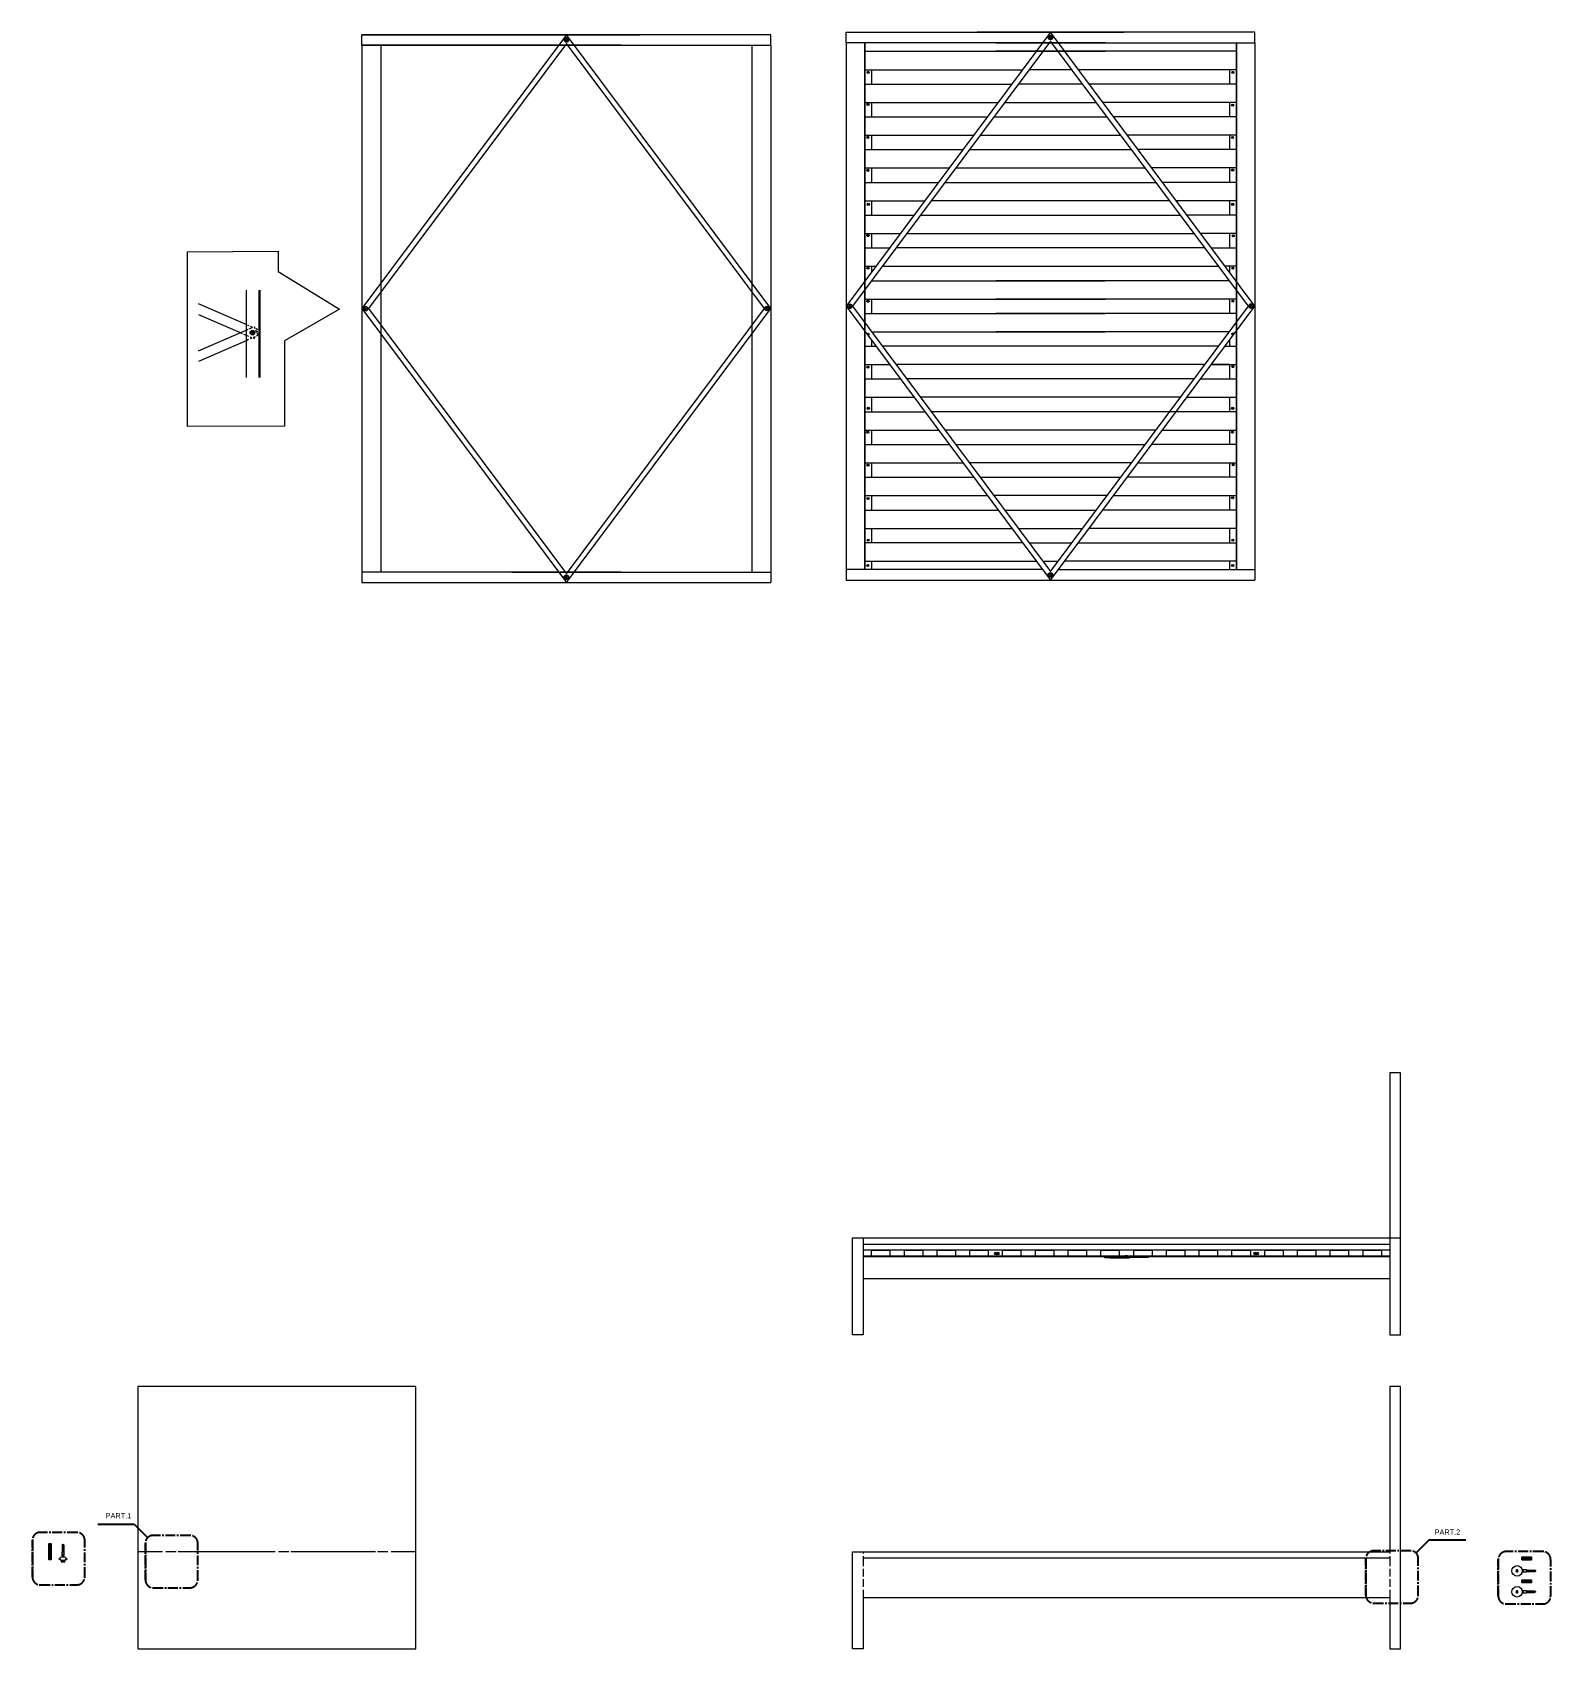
# Model space of a CAD drawing. Header units: millimetres. Extents: x 1628 to 5948, y -265 to 1722.
# Drawn here: x 5368 to 5948, y -265 to 352 of the extents above; entities that cross this region are included whole.
import ezdxf
from ezdxf.enums import TextEntityAlignment as Align

# ---------------------------------------------------------------- set-up
doc = ezdxf.new("R2010")
doc.units = ezdxf.units.MM
doc.linetypes.add('CENTER2', pattern=[1.125, 0.75, -0.125, 0.125, -0.125])
doc.linetypes.add('JIS_02_0.7', pattern=[1.35, 0.75, -0.6])
doc.layers.get('0').update_dxf_attribs({"color": 8})
doc.layers.add('A-SECT A-MCUT', color=7, linetype='Continuous', lineweight=35)
doc.layers.add('Viti', color=3, linetype='Continuous')
doc.styles.add('ARIAL', font='Arial.ttf')

# ---------------------------------------------------------------- blocks, each defined once
blk = doc.blocks.new('*U174')
blk.add_lwpolyline([(-0.02, 0.1), (-0.02, 0.25), (0.03, 0.1), (0.14, -0.5), (0.14, -0.65), (0.09, -0.5), (-0.02, 0.1)])
blk = doc.blocks.new('*U175')
at = {"layer": 'Viti', "color": 0, "linetype": 'ByBlock', "lineweight": -2, "transparency": 16777216}
for p in [(42.38, 270.66), (42.69, 270.66), (42.99, 270.66), (43.3, 270.66), (43.61, 270.66), (43.91, 270.66), (44.22, 270.66), (44.53, 270.66), (44.83, 270.66)]:
    blk.add_blockref('*U174', p, dxfattribs=at)
blk = doc.blocks.new('*U172')
blk.add_lwpolyline([(-0.02, 0.1), (-0.02, 0.25), (0.03, 0.1), (0.14, -0.5), (0.14, -0.65), (0.09, -0.5), (-0.02, 0.1)])
blk = doc.blocks.new('*U173')
at = {"layer": 'Viti', "color": 0, "linetype": 'ByBlock', "lineweight": -2, "transparency": 16777216}
for p in [(42.38, 270.66), (42.69, 270.66), (42.99, 270.66), (43.3, 270.66), (43.61, 270.66), (43.91, 270.66), (44.22, 270.66), (44.53, 270.66), (44.83, 270.66)]:
    blk.add_blockref('*U172', p, dxfattribs=at)
blk = doc.blocks.new('101359')
for p, q in [((40.25, 264.26), (40.25, 265.24)), ((43.85, 265.24), (43.85, 264.26)), ((43.65, 265.15), (40.45, 265.15)), ((43.65, 264.95), (40.45, 264.95)), ((43.65, 264.75), (40.45, 264.75)), ((43.65, 264.55), (40.45, 264.55)), ((43.65, 264.35), (40.45, 264.35))]:
    blk.add_line(p, q)
blk.add_lwpolyline([(44.05, 265, 0.198912), (44.02, 265.08), (43.88, 265.22, 0.198932), (43.81, 265.25), (40.29, 265.25, 0.198544), (40.22, 265.22), (40.08, 265.08, 0.199261), (40.05, 265), (40.05, 264.49, 0.198038), (40.08, 264.42), (40.22, 264.28, 0.199807), (40.29, 264.25), (43.81, 264.25, 0.198893), (43.88, 264.28), (44.02, 264.42, 0.198912), (44.05, 264.49), (44.05, 265)], format="xyb")
blk = doc.blocks.new('*U176')
blk.add_lwpolyline([(-0.01, 0.05), (0, 0.15), (0.04, 0.05), (0.13, -0.45), (0.13, -0.55), (0.08, -0.45), (-0.01, 0.05)])
blk = doc.blocks.new('*U177')
at = {"layer": 'Viti', "color": 0, "linetype": 'ByBlock', "lineweight": -2, "transparency": 16777216}
for p in [(42.38, 270.66), (42.76, 270.66), (43.15, 270.66), (43.53, 270.66), (43.91, 270.66), (44.3, 270.66), (44.68, 270.66)]:
    blk.add_blockref('*U176', p, dxfattribs=at)
blk = doc.blocks.new('101367')
for p, q in [((40.33, 268.19), (40.33, 267.01)), ((40.53, 268), (45.73, 268)), ((40.53, 267.8), (45.73, 267.8)), ((40.53, 267.6), (45.73, 267.6)), ((40.53, 267.4), (45.73, 267.4)), ((40.53, 267.2), (45.73, 267.2)), ((45.93, 268.19), (45.93, 267.01))]:
    blk.add_line(p, q)
blk.add_lwpolyline([(40.3, 268.17), (40.19, 268.06, 0.198912), (40.13, 267.92), (40.13, 267.28, 0.198912), (40.19, 267.14), (40.3, 267.03, 0.198912), (40.37, 267), (45.89, 267, 0.198912), (45.96, 267.03), (46.07, 267.14, 0.198912), (46.13, 267.28), (46.13, 267.92, 0.198912), (46.07, 268.06), (45.96, 268.17, 0.198912), (45.89, 268.2), (40.37, 268.2, 0.198912)], format="xyb", close=True)
blk = doc.blocks.new('114254')
for p, q in [((40.13, 245.68), (40.13, 244.18)), ((40.63, 245.68), (40.13, 245.68)), ((40.13, 245.3), (40.63, 245.3)), ((40.13, 244.55), (40.63, 244.55)), ((40.13, 244.18), (40.63, 244.18)), ((40.63, 245.73), (40.63, 244.13)), ((40.63, 244.18), (40.63, 245.68)), ((40.73, 245.83), (40.73, 244.03)), ((40.73, 245.83), (40.73, 245.83)), ((40.73, 244.03), (40.73, 244.03))]:
    blk.add_line(p, q)
for centre, start, end in [((40.73, 245.73), 90, 180), ((40.73, 244.13), 180, 270)]:
    blk.add_arc(centre, 0.1, start, end)
blk = doc.blocks.new('117327')
for p, q in [((40.06, 254.75), (40.08, 254.77)), ((40.08, 254.77), (40.08, 253.87)), ((40.28, 254.47), (40.23, 254.52)), ((40.23, 254.52), (40.23, 254.51)), ((40.24, 254.17), (40.23, 254.29)), ((40.23, 254.15), (40.24, 254.17)), ((40.24, 254.17), (40.29, 254.12)), ((40.3, 254.52), (40.28, 254.47)), ((40.31, 254.17), (40.28, 254.47)), ((40.29, 254.12), (40.31, 254.17)), ((40.35, 254.47), (40.3, 254.52)), ((40.31, 254.17), (40.36, 254.12)), ((40.37, 254.52), (40.35, 254.47)), ((40.38, 254.17), (40.35, 254.47)), ((40.36, 254.12), (40.38, 254.17)), ((40.42, 254.47), (40.37, 254.52)), ((40.38, 254.17), (40.43, 254.12)), ((40.44, 254.52), (40.42, 254.47)), ((40.45, 254.17), (40.42, 254.47)), ((40.43, 254.12), (40.45, 254.17)), ((40.49, 254.47), (40.44, 254.52)), ((40.45, 254.17), (40.5, 254.12)), ((40.51, 254.52), (40.49, 254.47)), ((40.52, 254.17), (40.49, 254.47)), ((40.5, 254.12), (40.52, 254.17)), ((40.56, 254.47), (40.51, 254.52)), ((40.52, 254.17), (40.57, 254.12)), ((40.58, 254.52), (40.56, 254.47)), ((40.59, 254.17), (40.56, 254.47)), ((40.57, 254.12), (40.59, 254.17)), ((40.63, 254.47), (40.58, 254.52)), ((40.59, 254.17), (40.64, 254.12)), ((40.65, 254.52), (40.63, 254.47)), ((40.66, 254.17), (40.63, 254.47)), ((40.64, 254.12), (40.66, 254.17)), ((40.7, 254.47), (40.65, 254.52)), ((40.66, 254.17), (40.71, 254.12)), ((40.72, 254.52), (40.7, 254.47)), ((40.73, 254.17), (40.7, 254.47)), ((40.71, 254.12), (40.73, 254.17)), ((40.77, 254.47), (40.72, 254.52)), ((40.73, 254.17), (40.78, 254.12)), ((40.8, 254.17), (40.77, 254.47)), ((40.77, 254.47), (40.8, 254.47)), ((40.78, 254.12), (40.8, 254.17)), ((40.8, 254.17), (40.8, 254.17)), ((40.83, 254.45), (40.83, 254.2))]:
    blk.add_line(p, q)
blk.add_lwpolyline([(40.08, 254.77), (40.2, 254.77, -0.414214), (40.23, 254.74), (40.23, 253.9, -0.414214), (40.2, 253.87), (40.08, 253.87), (40.06, 253.89, -0.198912), (40.03, 253.96), (40.03, 254.68)], format="xyb")
for centre, radius, start, end in [((40.13, 254.68), 0.1, 135, 180), ((40.8, 254.45), 0.025, 0, 90), ((40.8, 254.2), 0.025, 270, 0)]:
    blk.add_arc(centre, radius, start, end)

msp = doc.modelspace()

# ---------------------------------------------------------------- linework, layer by layer
for p, q in [((5678.69, 348.06), (5678.69, 352.06)), ((5678.69, 352.06), (5784.69, 352.06)), ((5756.69, 352.06), (5678.69, 247.56)), ((5834.69, 352.06), (5728.69, 352.06)), ((5834.69, 247.56), (5756.69, 352.06)), ((5834.69, 348.06), (5834.69, 352.06)), ((5494.01, 347.15), (5494.01, 351.15)), ((5494.01, 351.15), (5600.01, 351.15)), ((5650.01, 351.15), (5494.01, 351.15)), ((5572.01, 351.15), (5494.01, 246.65)), ((5593.01, 347.15), (5494.01, 347.15)), ((5494.01, 347.15), (5494.01, 146.15)), ((5494.01, 347.15), (5650.01, 347.15)), ((5572.01, 347.8), (5496.51, 246.65)), ((5501.21, 347.15), (5501.21, 146.15)), ((5650.01, 246.65), (5572.01, 351.15)), ((5647.52, 246.65), (5572.01, 347.8)), ((5642.81, 347.15), (5642.81, 146.15)), ((5650.01, 347.15), (5650.01, 351.15)), ((5650.01, 347.15), (5650.01, 146.15)), ((5777.69, 348.06), (5678.69, 348.06)), ((5678.69, 348.06), (5678.69, 147.06)), ((5756.69, 348.71), (5681.18, 247.56)), ((5685.69, 348.06), (5685.69, 147.06)), ((5685.89, 348.06), (5685.89, 147.06)), ((5735.69, 348.06), (5834.69, 348.06)), ((5832.19, 247.56), (5756.69, 348.71)), ((5827.49, 348.06), (5827.49, 147.06)), ((5827.69, 348.06), (5827.69, 147.06)), ((5834.69, 348.06), (5834.69, 147.06)), ((5685.89, 344.81), (5777.49, 344.81)), ((5827.49, 344.81), (5735.89, 344.81)), ((5685.89, 337.81), (5746.05, 337.81)), ((5688.39, 337.81), (5688.39, 332.31)), ((5764.83, 337.81), (5748.55, 337.81)), ((5827.49, 337.81), (5767.32, 337.81)), ((5824.99, 337.81), (5824.99, 332.31)), ((5685.89, 332.31), (5741.95, 332.31)), ((5768.93, 332.31), (5744.44, 332.31)), ((5827.49, 332.31), (5771.43, 332.31)), ((5685.89, 325.31), (5736.72, 325.31)), ((5688.39, 325.31), (5688.39, 319.81)), ((5739.22, 325.31), (5774.16, 325.31)), ((5827.49, 325.31), (5776.66, 325.31)), ((5824.99, 325.31), (5824.99, 319.81)), ((5685.89, 319.81), (5732.62, 319.81)), ((5735.11, 319.81), (5778.26, 319.81)), ((5827.49, 319.81), (5780.76, 319.81)), ((5685.89, 312.81), (5727.39, 312.81)), ((5688.39, 312.81), (5688.39, 307.31)), ((5729.89, 312.81), (5783.49, 312.81)), ((5827.49, 312.81), (5785.99, 312.81)), ((5824.99, 312.81), (5824.99, 307.31)), ((5685.89, 307.31), (5723.29, 307.31)), ((5725.78, 307.31), (5787.59, 307.31)), ((5827.49, 307.31), (5790.09, 307.31)), ((5685.89, 300.31), (5718.06, 300.31)), ((5688.39, 300.31), (5688.39, 294.81)), ((5720.56, 300.31), (5792.82, 300.31)), ((5827.49, 300.31), (5795.32, 300.31)), ((5824.99, 300.31), (5824.99, 294.81)), ((5685.89, 294.81), (5713.96, 294.81)), ((5716.45, 294.81), (5796.92, 294.81)), ((5827.49, 294.81), (5799.42, 294.81)), ((5685.89, 287.81), (5708.73, 287.81)), ((5688.39, 287.81), (5688.39, 282.31)), ((5802.15, 287.81), (5711.23, 287.81)), ((5827.49, 287.81), (5804.65, 287.81)), ((5824.99, 287.81), (5824.99, 282.31)), ((5685.89, 282.31), (5704.63, 282.31)), ((5707.12, 282.31), (5806.26, 282.31)), ((5827.49, 282.31), (5808.75, 282.31)), ((5685.89, 275.31), (5699.4, 275.31)), ((5688.39, 275.31), (5688.39, 269.81)), ((5701.9, 275.31), (5811.48, 275.31)), ((5827.49, 275.31), (5813.98, 275.31)), ((5824.99, 275.31), (5824.99, 269.81)), ((5427.46, 268.37), (5462.01, 268.52)), ((5427.48, 201.64), (5427.46, 268.37)), ((5462.01, 268.52), (5462.04, 260.77)), ((5685.89, 269.81), (5695.3, 269.81)), ((5815.59, 269.81), (5697.79, 269.81)), ((5818.08, 269.81), (5827.49, 269.81)), ((5462.04, 260.77), (5485.41, 246.4)), ((5685.89, 262.81), (5690.07, 262.81)), ((5688.39, 262.81), (5688.39, 260.55)), ((5692.57, 262.81), (5820.81, 262.81)), ((5827.49, 262.81), (5823.31, 262.81)), ((5824.99, 262.81), (5824.99, 260.55)), ((5449.79, 253.63), (5449.79, 220.42)), ((5454.67, 253.63), (5454.67, 220.42)), ((5455.06, 253.63), (5455.06, 220.42)), ((5688.46, 257.31), (5777.49, 257.31)), ((5824.92, 257.31), (5735.89, 257.31)), ((5678.69, 247.56), (5756.69, 143.06)), ((5681.18, 247.56), (5756.69, 146.4)), ((5685.89, 250.31), (5777.49, 250.31)), ((5688.39, 250.31), (5688.39, 244.81)), ((5827.49, 250.31), (5735.89, 250.31)), ((5756.69, 143.06), (5834.69, 247.56)), ((5756.69, 146.4), (5832.19, 247.56)), ((5824.99, 250.31), (5824.99, 244.81)), ((5485.41, 246.4), (5464.43, 234.42)), ((5494.01, 246.65), (5572.01, 142.15)), ((5496.51, 246.65), (5572.01, 145.49)), ((5572.01, 142.15), (5650.01, 246.65)), ((5572.01, 145.49), (5647.52, 246.65)), ((5685.89, 244.81), (5777.49, 244.81)), ((5827.49, 244.81), (5735.89, 244.81)), ((5464.43, 234.42), (5464.43, 201.8)), ((5688.39, 234.56), (5688.39, 232.31)), ((5688.46, 237.81), (5777.49, 237.81)), ((5824.92, 237.81), (5735.89, 237.81)), ((5824.99, 234.56), (5824.99, 232.31)), ((5685.89, 232.31), (5690.07, 232.31)), ((5820.81, 232.31), (5692.57, 232.31)), ((5823.31, 232.31), (5827.69, 232.31)), ((5685.89, 225.31), (5695.3, 225.31)), ((5688.39, 225.31), (5688.39, 219.81)), ((5815.59, 225.31), (5697.79, 225.31)), ((5824.99, 225.31), (5818.08, 225.31)), ((5818.08, 225.31), (5827.49, 225.31)), ((5824.99, 225.31), (5824.99, 219.81)), ((5685.89, 219.81), (5699.4, 219.81)), ((5811.48, 219.81), (5701.9, 219.81)), ((5813.98, 219.81), (5827.49, 219.81)), ((5685.89, 212.81), (5704.63, 212.81)), ((5688.39, 212.81), (5688.39, 207.31)), ((5806.26, 212.81), (5707.12, 212.81)), ((5808.75, 212.81), (5827.49, 212.81)), ((5824.99, 212.81), (5824.99, 207.31)), ((5685.89, 207.31), (5708.73, 207.31)), ((5827.49, 207.31), (5711.23, 207.31)), ((5464.43, 201.8), (5427.48, 201.64)), ((5685.89, 200.31), (5713.96, 200.31)), ((5688.39, 200.31), (5688.39, 194.81)), ((5796.92, 200.31), (5716.45, 200.31)), ((5799.42, 200.31), (5827.49, 200.31)), ((5824.99, 200.31), (5824.99, 194.81)), ((5685.89, 194.81), (5718.06, 194.81)), ((5720.56, 194.81), (5792.82, 194.81)), ((5827.49, 194.81), (5795.32, 194.81)), ((5685.89, 187.81), (5723.29, 187.81)), ((5688.39, 187.81), (5688.39, 182.31)), ((5787.59, 187.81), (5725.78, 187.81)), ((5790.09, 187.81), (5827.49, 187.81)), ((5824.99, 187.81), (5824.99, 182.31)), ((5685.89, 182.31), (5727.39, 182.31)), ((5729.89, 182.31), (5783.49, 182.31)), ((5827.49, 182.31), (5785.99, 182.31)), ((5685.89, 175.31), (5732.62, 175.31)), ((5688.39, 175.31), (5688.39, 169.81)), ((5778.26, 175.31), (5735.11, 175.31)), ((5780.76, 175.31), (5827.49, 175.31)), ((5824.99, 175.31), (5824.99, 169.81)), ((5685.89, 169.81), (5736.72, 169.81)), ((5739.22, 169.81), (5774.16, 169.81)), ((5827.49, 169.81), (5776.66, 169.81)), ((5685.89, 162.81), (5741.95, 162.81)), ((5688.39, 162.81), (5688.39, 157.31)), ((5744.44, 162.81), (5768.93, 162.81)), ((5827.49, 162.81), (5771.43, 162.81)), ((5824.99, 162.81), (5824.99, 157.31)), ((5746.05, 157.31), (5685.89, 157.31)), ((5748.55, 157.31), (5764.83, 157.31)), ((5767.32, 157.31), (5827.49, 157.31)), ((5824.99, 157.31), (5827.49, 157.31)), ((5685.89, 150.31), (5751.28, 150.31)), ((5688.39, 150.31), (5688.39, 147.06)), ((5753.77, 150.31), (5759.6, 150.31)), ((5827.49, 150.31), (5762.1, 150.31)), ((5824.99, 150.31), (5824.99, 147.06)), ((5494.01, 146.15), (5494.01, 142.15)), ((5592.81, 146.15), (5494.01, 146.15)), ((5494.01, 142.15), (5650.01, 142.15)), ((5551.21, 146.15), (5650.01, 146.15)), ((5650.01, 146.15), (5650.01, 142.15)), ((5678.69, 147.06), (5678.69, 143.06)), ((5753.7, 147.06), (5678.69, 147.06)), ((5678.69, 143.06), (5834.69, 143.06)), ((5759.67, 147.06), (5834.69, 147.06)), ((5834.69, 147.06), (5834.69, 143.06)), ((5886.18, -107.85), (5890.18, -107.85)), ((5886.18, -112.6), (5685.18, -112.6)), ((5886.18, -114.9), (5685.18, -114.9)), ((5886.18, -115.1), (5685.18, -115.1)), ((5779.49, -115.3), (5784.51, -115.3)), ((5685.18, -123.35), (5886.18, -123.35)), ((5685.18, -245.09), (5886.18, -245.09))]:
    msp.add_line(p, q)
for points in [[(5572.13, 348.81), (5572.13, 349.05, -0.414214), (5572.15, 349.07), (5572.39, 349.07, 0.414214), (5572.41, 349.09), (5572.41, 349.25, 0.414214), (5572.39, 349.26), (5572.15, 349.26, -0.414214), (5572.13, 349.28), (5572.13, 349.53, 0.414214), (5572.11, 349.54), (5571.95, 349.54, 0.414214), (5571.93, 349.53), (5571.93, 349.28, -0.414214), (5571.91, 349.26), (5571.67, 349.26, 0.414214), (5571.65, 349.25), (5571.65, 349.09, 0.414214), (5571.67, 349.07), (5571.91, 349.07, -0.414214), (5571.93, 349.05), (5571.93, 348.81, 0.414214), (5571.95, 348.79), (5572.11, 348.79, 0.414214)], [(5756.8, 349.72), (5756.8, 349.96, -0.414214), (5756.82, 349.98), (5757.06, 349.98, 0.414214), (5757.08, 350), (5757.08, 350.16, 0.414214), (5757.06, 350.18), (5756.82, 350.18, -0.414214), (5756.8, 350.2), (5756.8, 350.44, 0.414214), (5756.78, 350.46), (5756.63, 350.46, 0.414214), (5756.61, 350.44), (5756.61, 350.2, -0.414214), (5756.59, 350.18), (5756.35, 350.18, 0.414214), (5756.33, 350.16), (5756.33, 350, 0.414214), (5756.35, 349.98), (5756.59, 349.98, -0.414214), (5756.61, 349.96), (5756.61, 349.72, 0.414214), (5756.63, 349.7), (5756.78, 349.7, 0.414214)], [(5687.19, 286.28), (5687.19, 286.41, -0.414214), (5687.2, 286.42), (5687.32, 286.42, 0.414214), (5687.33, 286.43), (5687.33, 286.51, 0.414214), (5687.32, 286.52), (5687.2, 286.52, -0.414214), (5687.19, 286.53), (5687.19, 286.65, 0.414214), (5687.18, 286.66), (5687.1, 286.66, 0.414214), (5687.09, 286.65), (5687.09, 286.53, -0.414214), (5687.08, 286.52), (5686.95, 286.52, 0.414214), (5686.94, 286.51), (5686.94, 286.43, 0.414214), (5686.95, 286.42), (5687.08, 286.42, -0.414214), (5687.09, 286.41), (5687.09, 286.28, 0.414214), (5687.1, 286.27), (5687.18, 286.27, 0.414214)], [(5826.19, 286.28), (5826.19, 286.41, 0.414214), (5826.18, 286.42), (5826.05, 286.42, -0.414214), (5826.04, 286.43), (5826.04, 286.51, -0.414214), (5826.05, 286.52), (5826.18, 286.52, 0.414214), (5826.19, 286.53), (5826.19, 286.65, -0.414214), (5826.2, 286.66), (5826.28, 286.66, -0.414214), (5826.29, 286.65), (5826.29, 286.53, 0.414214), (5826.3, 286.52), (5826.42, 286.52, -0.414214), (5826.43, 286.51), (5826.43, 286.43, -0.414214), (5826.42, 286.42), (5826.3, 286.42, 0.414214), (5826.29, 286.41), (5826.29, 286.28, -0.414214), (5826.28, 286.27), (5826.2, 286.27, -0.414214)], [(5495.51, 246.27), (5495.51, 246.51, -0.414214), (5495.53, 246.53), (5495.77, 246.53, 0.414214), (5495.79, 246.55), (5495.79, 246.7, 0.414214), (5495.77, 246.72), (5495.53, 246.72, -0.414214), (5495.51, 246.74), (5495.51, 246.98, 0.414214), (5495.49, 247), (5495.33, 247, 0.414214), (5495.31, 246.98), (5495.31, 246.74, -0.414214), (5495.29, 246.72), (5495.05, 246.72, 0.414214), (5495.03, 246.7), (5495.03, 246.55, 0.414214), (5495.05, 246.53), (5495.29, 246.53, -0.414214), (5495.31, 246.51), (5495.31, 246.27, 0.414214), (5495.33, 246.25), (5495.49, 246.25, 0.414214)], [(5648.67, 246.35), (5648.67, 246.59, -0.414214), (5648.68, 246.61), (5648.93, 246.61, 0.414214), (5648.95, 246.63), (5648.95, 246.78, 0.414214), (5648.93, 246.8), (5648.68, 246.8, -0.414214), (5648.67, 246.82), (5648.67, 247.06, 0.414214), (5648.65, 247.08), (5648.49, 247.08, 0.414214), (5648.47, 247.06), (5648.47, 246.82, -0.414214), (5648.45, 246.8), (5648.21, 246.8, 0.414214), (5648.19, 246.78), (5648.19, 246.63, 0.414214), (5648.21, 246.61), (5648.45, 246.61, -0.414214), (5648.47, 246.59), (5648.47, 246.35, 0.414214), (5648.49, 246.33), (5648.65, 246.33, 0.414214)], [(5680.18, 247.18), (5680.18, 247.42, -0.414214), (5680.2, 247.44), (5680.44, 247.44, 0.414214), (5680.46, 247.46), (5680.46, 247.62, 0.414214), (5680.44, 247.64), (5680.2, 247.64, -0.414214), (5680.18, 247.66), (5680.18, 247.9, 0.414214), (5680.16, 247.92), (5680.01, 247.92, 0.414214), (5679.99, 247.9), (5679.99, 247.66, -0.414214), (5679.97, 247.64), (5679.73, 247.64, 0.414214), (5679.71, 247.62), (5679.71, 247.46, 0.414214), (5679.73, 247.44), (5679.97, 247.44, -0.414214), (5679.99, 247.42), (5679.99, 247.18, 0.414214), (5680.01, 247.16), (5680.16, 247.16, 0.414214)], [(5833.34, 247.26), (5833.34, 247.5, -0.414214), (5833.36, 247.52), (5833.6, 247.52, 0.414214), (5833.62, 247.54), (5833.62, 247.7, 0.414214), (5833.6, 247.72), (5833.36, 247.72, -0.414214), (5833.34, 247.74), (5833.34, 247.98, 0.414214), (5833.32, 248), (5833.17, 248, 0.414214), (5833.15, 247.98), (5833.15, 247.74, -0.414214), (5833.13, 247.72), (5832.89, 247.72, 0.414214), (5832.87, 247.7), (5832.87, 247.54, 0.414214), (5832.89, 247.52), (5833.13, 247.52, -0.414214), (5833.15, 247.5), (5833.15, 247.26, 0.414214), (5833.17, 247.24), (5833.32, 247.24, 0.414214)], [(5452.33, 237.13), (5452.33, 237.37, -0.414214), (5452.35, 237.39), (5452.59, 237.39, 0.414214), (5452.61, 237.41), (5452.61, 237.57, 0.414214), (5452.59, 237.59), (5452.35, 237.59, -0.414214), (5452.33, 237.61), (5452.33, 237.85, 0.414214), (5452.31, 237.87), (5452.15, 237.87, 0.414214), (5452.13, 237.85), (5452.13, 237.61, -0.414214), (5452.11, 237.59), (5451.87, 237.59, 0.414214), (5451.85, 237.57), (5451.85, 237.41, 0.414214), (5451.87, 237.39), (5452.11, 237.39, -0.414214), (5452.13, 237.37), (5452.13, 237.13, 0.414214), (5452.15, 237.11), (5452.31, 237.11, 0.414214)], [(5687.19, 208.47), (5687.19, 208.59, -0.414214), (5687.2, 208.6), (5687.32, 208.6, 0.414214), (5687.33, 208.61), (5687.33, 208.69, 0.414214), (5687.32, 208.7), (5687.2, 208.7, -0.414214), (5687.19, 208.71), (5687.19, 208.83, 0.414214), (5687.18, 208.84), (5687.1, 208.84, 0.414214), (5687.09, 208.83), (5687.09, 208.71, -0.414214), (5687.08, 208.7), (5686.95, 208.7, 0.414214), (5686.94, 208.69), (5686.94, 208.61, 0.414214), (5686.95, 208.6), (5687.08, 208.6, -0.414214), (5687.09, 208.59), (5687.09, 208.47, 0.414214), (5687.1, 208.46), (5687.18, 208.46, 0.414214)], [(5826.19, 208.47), (5826.19, 208.59, 0.414214), (5826.18, 208.6), (5826.05, 208.6, -0.414214), (5826.04, 208.61), (5826.04, 208.69, -0.414214), (5826.05, 208.7), (5826.18, 208.7, 0.414214), (5826.19, 208.71), (5826.19, 208.83, -0.414214), (5826.2, 208.84), (5826.28, 208.84, -0.414214), (5826.29, 208.83), (5826.29, 208.71, 0.414214), (5826.3, 208.7), (5826.42, 208.7, -0.414214), (5826.43, 208.69), (5826.43, 208.61, -0.414214), (5826.42, 208.6), (5826.3, 208.6, 0.414214), (5826.29, 208.59), (5826.29, 208.47, -0.414214), (5826.28, 208.46), (5826.2, 208.46, -0.414214)], [(5572.08, 143.83), (5572.08, 144.07, -0.414214), (5572.1, 144.09), (5572.34, 144.09, 0.414214), (5572.36, 144.11), (5572.36, 144.27, 0.414214), (5572.34, 144.29), (5572.1, 144.29, -0.414214), (5572.08, 144.31), (5572.08, 144.55, 0.414214), (5572.06, 144.57), (5571.91, 144.57, 0.414214), (5571.89, 144.55), (5571.89, 144.31, -0.414214), (5571.87, 144.29), (5571.63, 144.29, 0.414214), (5571.61, 144.27), (5571.61, 144.11, 0.414214), (5571.63, 144.09), (5571.87, 144.09, -0.414214), (5571.89, 144.07), (5571.89, 143.83, 0.414214), (5571.91, 143.81), (5572.06, 143.81, 0.414214)], [(5756.76, 144.74), (5756.76, 144.99, -0.414214), (5756.78, 145), (5757.02, 145, 0.414214), (5757.04, 145.02), (5757.04, 145.18, 0.414214), (5757.02, 145.2), (5756.78, 145.2, -0.414214), (5756.76, 145.22), (5756.76, 145.46, 0.414214), (5756.74, 145.48), (5756.58, 145.48, 0.414214), (5756.56, 145.46), (5756.56, 145.22, -0.414214), (5756.54, 145.2), (5756.3, 145.2, 0.414214), (5756.28, 145.18), (5756.28, 145.02, 0.414214), (5756.3, 145), (5756.54, 145, -0.414214), (5756.56, 144.99), (5756.56, 144.74, 0.414214), (5756.58, 144.72), (5756.74, 144.72, 0.414214)], [(5736.37, -113.8), (5736.24, -113.8, -0.414214), (5736.23, -113.79), (5736.23, -113.67, 0.414214), (5736.22, -113.66), (5736.14, -113.66, 0.414214), (5736.13, -113.67), (5736.13, -113.79, -0.414214), (5736.12, -113.8), (5736, -113.8, 0.414214), (5735.99, -113.81), (5735.99, -113.89, 0.414214), (5736, -113.9), (5736.12, -113.9, -0.414214), (5736.13, -113.91), (5736.13, -114.04, 0.414214), (5736.14, -114.05), (5736.22, -114.05, 0.414214), (5736.23, -114.04), (5736.23, -113.91, -0.414214), (5736.24, -113.9), (5736.37, -113.9, 0.414214), (5736.38, -113.89), (5736.38, -113.81, 0.414214)], [(5835.37, -113.8), (5835.24, -113.8, -0.414214), (5835.23, -113.79), (5835.23, -113.67, 0.414214), (5835.22, -113.66), (5835.14, -113.66, 0.414214), (5835.13, -113.67), (5835.13, -113.79, -0.414214), (5835.12, -113.8), (5835, -113.8, 0.414214), (5834.99, -113.81), (5834.99, -113.89, 0.414214), (5835, -113.9), (5835.12, -113.9, -0.414214), (5835.13, -113.91), (5835.13, -114.04, 0.414214), (5835.14, -114.05), (5835.22, -114.05, 0.414214), (5835.23, -114.04), (5835.23, -113.91, -0.414214), (5835.24, -113.9), (5835.37, -113.9, 0.414214), (5835.38, -113.89), (5835.38, -113.81, 0.414214)]]:
    msp.add_lwpolyline(points, format="xyb", close=True)
for points in [[(5449.79, 240.58), (5431.62, 248.52)], [(5431.62, 244.47), (5447.6, 237.49)], [(5431.62, 230.51), (5449.79, 238.45)], [(5449.79, 234.41), (5431.62, 226.47)], [(5886.18, -144.85), (5890.18, -144.85), (5890.18, -44.85), (5886.18, -44.85), (5886.18, -144.85)], [(5681.18, -144.85), (5681.18, -107.85), (5685.18, -107.85), (5685.18, -144.85), (5681.18, -144.85)], [(5685.18, -107.85), (5886.18, -107.85), (5886.18, -110.35), (5685.18, -110.35)], [(5735.51, -113.53), (5735.8, -113.53)], [(5735.8, -114.18), (5735.51, -114.18)], [(5736.56, -113.53), (5736.86, -113.53)], [(5736.86, -114.18), (5736.56, -114.18)], [(5777.42, -115.3), (5779.49, -115.3), (5779.49, -115.5), (5777.42, -115.5), (5777.42, -115.3)], [(5779.49, -115.5), (5786.86, -115.5), (5786.86, -115.3)], [(5791.87, -115.3), (5784.51, -115.3), (5784.51, -115.1)], [(5793.95, -115.1), (5793.95, -115.3), (5791.87, -115.3), (5791.87, -115.1)], [(5834.51, -113.53), (5834.8, -113.53)], [(5834.8, -114.18), (5834.51, -114.18)], [(5835.56, -113.53), (5835.86, -113.53)], [(5835.86, -114.18), (5835.56, -114.18)], [(5514.53, -227.59), (5514.53, -164.59), (5408.53, -164.59), (5408.53, -227.59)], [(5886.18, -264.59), (5890.18, -264.59), (5890.18, -164.59), (5886.18, -164.59), (5886.18, -228.34)], [(5417.93, -227.59), (5408.53, -227.59), (5408.53, -264.59), (5514.53, -264.59)], [(5423.13, -227.59), (5419.13, -227.59)], [(5460.93, -227.59), (5423.93, -227.59)], [(5466.13, -227.59), (5462.13, -227.59)], [(5499.13, -227.59), (5466.93, -227.59)], [(5503.93, -227.59), (5499.93, -227.59)], [(5514.53, -264.59), (5514.53, -227.59), (5505.13, -227.59)], [(5681.18, -264.59), (5681.18, -227.59), (5685.18, -227.59), (5685.18, -228.34)], [(5685.18, -227.59), (5886.18, -227.59), (5886.18, -228.34)], [(5685.18, -229.34), (5685.18, -233.06)], [(5886.18, -229.34), (5886.18, -230.09), (5685.18, -230.09)], [(5685.18, -234.11), (5685.18, -237.09)], [(5886.18, -229.34), (5886.18, -233.06)], [(5886.18, -234.11), (5886.18, -237.09)], [(5685.18, -238.09), (5685.18, -241.06)], [(5886.18, -238.09), (5886.18, -241.06)], [(5685.18, -242.11), (5685.18, -264.59), (5681.18, -264.59)], [(5886.18, -242.11), (5886.18, -264.59)]]:
    msp.add_lwpolyline(points)
at = {"linetype": 'JIS_02_0.7'}
msp.add_lwpolyline([(5452.23, 239.51), (5449.79, 240.58)], dxfattribs=at)
for points in [[(5447.6, 237.49), (5452.84, 235.2, 0.414214), (5452.87, 235.21), (5453.16, 235.88)], [(5449.79, 238.45), (5451.63, 239.25), (5452.84, 239.78, -0.414214), (5452.87, 239.77), (5454.34, 236.41, -0.414214), (5454.33, 236.39), (5453.23, 235.91), (5449.79, 234.41)], [(5453.87, 237.49), (5454.34, 238.57, 0.414214), (5454.33, 238.6), (5453.23, 239.08), (5453.16, 239.11)]]:
    msp.add_lwpolyline(points, format="xyb", dxfattribs=at)
for points in [[(5688.43, -112.6), (5695.43, -112.6), (5695.43, -114.9), (5688.43, -114.9)], [(5700.93, -112.6), (5707.93, -112.6), (5707.93, -114.9), (5700.93, -114.9)], [(5713.43, -112.6), (5720.43, -112.6), (5720.43, -114.9), (5713.43, -114.9)], [(5725.93, -112.6), (5732.93, -112.6), (5732.93, -114.9), (5725.93, -114.9)], [(5738.43, -112.6), (5745.43, -112.6), (5745.43, -114.9), (5738.43, -114.9)], [(5750.93, -112.6), (5757.93, -112.6), (5757.93, -114.9), (5750.93, -114.9)], [(5763.43, -112.6), (5770.43, -112.6), (5770.43, -114.9), (5763.43, -114.9)], [(5775.93, -112.6), (5782.93, -112.6), (5782.93, -114.9), (5775.93, -114.9)], [(5788.43, -112.6), (5795.43, -112.6), (5795.43, -114.9), (5788.43, -114.9)], [(5800.93, -112.6), (5807.93, -112.6), (5807.93, -114.9), (5800.93, -114.9)], [(5813.43, -112.6), (5820.43, -112.6), (5820.43, -114.9), (5813.43, -114.9)], [(5825.93, -112.6), (5832.93, -112.6), (5832.93, -114.9), (5825.93, -114.9)], [(5838.43, -112.6), (5845.43, -112.6), (5845.43, -114.9), (5838.43, -114.9)], [(5850.93, -112.6), (5857.93, -112.6), (5857.93, -114.9), (5850.93, -114.9)], [(5863.43, -112.6), (5870.43, -112.6), (5870.43, -114.9), (5863.43, -114.9)], [(5875.93, -112.6), (5882.93, -112.6), (5882.93, -114.9), (5875.93, -114.9)]]:
    msp.add_lwpolyline(points, close=True)
for centre, radius in [((5572.03, 349.17), 0.877), ((5572.03, 349.17), 0.774), ((5756.71, 350.08), 0.877), ((5756.71, 350.08), 0.774), ((5687.14, 336.77), 0.396), ((5687.14, 336.77), 0.293), ((5826.24, 336.77), 0.396), ((5826.24, 336.77), 0.293), ((5687.06, 324.51), 0.396), ((5687.06, 324.51), 0.293), ((5826.2, 324.3), 0.396), ((5826.2, 324.3), 0.293), ((5687.01, 311.98), 0.396), ((5687.01, 311.98), 0.293), ((5826.1, 311.95), 0.396), ((5826.1, 311.95), 0.293), ((5686.98, 299.42), 0.396), ((5686.98, 299.42), 0.293), ((5826.2, 299.51), 0.396), ((5826.2, 299.51), 0.293), ((5687.14, 286.47), 0.45), ((5687.14, 286.47), 0.397), ((5826.24, 286.47), 0.45), ((5826.24, 286.47), 0.397), ((5687.08, 274.5), 0.396), ((5687.08, 274.5), 0.293), ((5826.42, 274.45), 0.396), ((5826.42, 274.45), 0.293), ((5687.08, 262.1), 0.396), ((5687.08, 262.1), 0.293), ((5826.22, 262.09), 0.396), ((5826.22, 262.09), 0.293), ((5495.41, 246.63), 0.877), ((5495.41, 246.63), 0.774), ((5648.57, 246.71), 0.877), ((5648.57, 246.71), 0.774), ((5680.09, 247.54), 0.877), ((5680.09, 247.54), 0.774), ((5687.07, 249.45), 0.396), ((5687.07, 249.45), 0.293), ((5826.22, 249.53), 0.396), ((5826.22, 249.53), 0.293), ((5833.24, 247.62), 0.877), ((5833.24, 247.62), 0.774), ((5452.23, 237.49), 0.877), ((5452.23, 237.49), 0.774), ((5687.15, 236.88), 0.396), ((5687.15, 236.88), 0.293), ((5826.23, 236.96), 0.396), ((5826.23, 236.96), 0.293), ((5687.05, 224.34), 0.396), ((5687.05, 224.34), 0.293), ((5826.28, 224.52), 0.396), ((5826.28, 224.52), 0.293), ((5687.14, 208.65), 0.45), ((5687.14, 208.65), 0.397), ((5826.24, 208.65), 0.45), ((5826.24, 208.65), 0.397), ((5686.95, 199.47), 0.396), ((5686.95, 199.47), 0.293), ((5826.16, 199.53), 0.396), ((5826.16, 199.53), 0.293), ((5687.06, 186.94), 0.396), ((5687.06, 186.94), 0.293), ((5826.36, 187.05), 0.396), ((5826.36, 187.05), 0.293), ((5687.06, 174.19), 0.396), ((5687.06, 174.19), 0.293), ((5826.2, 174.49), 0.396), ((5826.2, 174.49), 0.293), ((5687.14, 158.35), 0.396), ((5687.14, 158.35), 0.293), ((5826.24, 158.35), 0.396), ((5826.24, 158.35), 0.293), ((5687.01, 148.66), 0.396), ((5687.01, 148.66), 0.293), ((5826.2, 148.68), 0.396), ((5826.2, 148.68), 0.293), ((5571.99, 144.19), 0.877), ((5571.99, 144.19), 0.774), ((5756.66, 145.1), 0.877), ((5756.66, 145.1), 0.774), ((5736.18, -113.85), 0.5), ((5835.18, -113.85), 0.5)]:
    msp.add_circle(centre, radius)
for centre, start, end in [((5735.51, -113.85), 90, 270), ((5736.86, -113.85), 270, 90), ((5834.51, -113.85), 90, 270), ((5835.86, -113.85), 270, 90)]:
    msp.add_arc(centre, 0.325, start, end)
at = {"layer": 'A-SECT A-MCUT'}
for p, q in [((5407.27, -217.24), (5393.27, -217.24)), ((5407.27, -217.24), (5412.27, -222.24)), ((5901.13, -223.11), (5896.13, -228.11)), ((5901.13, -223.11), (5915.13, -223.11))]:
    msp.add_line(p, q, dxfattribs=at)
at = {"layer": 'A-SECT A-MCUT', "linetype": 'CENTER2', "ltscale": 5}
for points in [[(5368.26, -237.22, 0.414214), (5371.26, -240.22), (5385.26, -240.22, 0.414214), (5388.26, -237.22), (5388.26, -223.22, 0.414214), (5385.26, -220.22), (5371.26, -220.22, 0.414214), (5368.26, -223.22), (5368.26, -237.22), (5368.26, -223.22)], [(5411.39, -238.36, 0.414214), (5414.39, -241.36), (5428.39, -241.36, 0.414214), (5431.39, -238.36), (5431.39, -224.36, 0.414214), (5428.39, -221.36), (5414.39, -221.36, 0.414214), (5411.39, -224.36), (5411.39, -238.36), (5411.39, -224.36)], [(5877.01, -244.23, 0.414214), (5880.01, -247.23), (5894.01, -247.23, 0.414214), (5897.01, -244.23), (5897.01, -230.23, 0.414214), (5894.01, -227.23), (5880.01, -227.23, 0.414214), (5877.01, -230.23), (5877.01, -244.23), (5877.01, -230.23)], [(5927.51, -244.54, 0.414214), (5930.51, -247.54), (5944.51, -247.54, 0.414214), (5947.51, -244.54), (5947.51, -230.54, 0.414214), (5944.51, -227.54), (5930.51, -227.54, 0.414214), (5927.51, -230.54), (5927.51, -244.54), (5927.51, -230.54)]]:
    msp.add_lwpolyline(points, format="xyb", dxfattribs=at)
at = {"layer": 'Viti'}
for p, q in [((5379.72, -227.59), (5380.22, -227.59)), ((5378.5, -230.53), (5378.34, -230.53)), ((5379.18, -230.81), (5380.75, -230.81)), ((5380.32, -228.89), (5379.62, -228.89)), ((5379.62, -228.89), (5379.62, -228.95)), ((5379.62, -231.47), (5380.32, -231.41)), ((5379.62, -231.47), (5380.31, -231.47)), ((5380.32, -231.46), (5380.32, -231.41)), ((5381.44, -230.53), (5381.6, -230.53)), ((5938.33, -234.6), (5938.35, -234.6)), ((5938.33, -235.2), (5938.46, -235.2)), ((5938.4, -234.6), (5938.66, -234.6)), ((5938.51, -235.2), (5938.77, -235.2)), ((5938.71, -234.6), (5938.97, -234.6)), ((5938.82, -235.2), (5939.07, -235.2)), ((5939.02, -234.6), (5939.27, -234.6)), ((5939.12, -235.2), (5939.38, -235.2)), ((5939.32, -234.6), (5939.58, -234.6)), ((5939.43, -235.2), (5939.69, -235.2)), ((5939.63, -234.6), (5939.89, -234.6)), ((5939.74, -235.2), (5939.99, -235.2)), ((5939.94, -234.6), (5940.19, -234.6)), ((5940.04, -235.2), (5940.3, -235.2)), ((5940.24, -234.6), (5940.5, -234.6)), ((5940.35, -235.2), (5940.61, -235.2)), ((5940.55, -234.6), (5940.81, -234.6)), ((5940.66, -235.2), (5940.91, -235.2)), ((5940.86, -234.6), (5941.11, -234.6)), ((5940.96, -235.2), (5941.12, -235.2)), ((5941.34, -234.65), (5941.44, -234.7)), ((5941.5, -235.07), (5941.34, -235.15)), ((5941.44, -234.7), (5941.44, -234.55)), ((5941.44, -234.55), (5941.49, -234.73)), ((5941.5, -235.07), (5941.44, -234.7)), ((5941.49, -234.73), (5941.83, -234.9)), ((5941.49, -234.73), (5941.55, -235.04)), ((5941.56, -235.22), (5941.5, -235.07)), ((5941.83, -234.9), (5941.55, -235.04)), ((5941.55, -235.04), (5941.56, -235.22)), ((5938.33, -242.6), (5938.35, -242.6)), ((5938.33, -243.2), (5938.46, -243.2)), ((5938.4, -242.6), (5938.66, -242.6)), ((5938.51, -243.2), (5938.77, -243.2)), ((5938.71, -242.6), (5938.97, -242.6)), ((5938.82, -243.2), (5939.07, -243.2)), ((5939.02, -242.6), (5939.27, -242.6)), ((5939.12, -243.2), (5939.38, -243.2)), ((5939.32, -242.6), (5939.58, -242.6)), ((5939.43, -243.2), (5939.69, -243.2)), ((5939.63, -242.6), (5939.89, -242.6)), ((5939.74, -243.2), (5939.99, -243.2)), ((5939.94, -242.6), (5940.19, -242.6)), ((5940.04, -243.2), (5940.3, -243.2)), ((5940.24, -242.6), (5940.5, -242.6)), ((5940.35, -243.2), (5940.61, -243.2)), ((5940.55, -242.6), (5940.81, -242.6)), ((5940.66, -243.2), (5940.91, -243.2)), ((5940.86, -242.6), (5941.11, -242.6)), ((5940.96, -243.2), (5941.12, -243.2)), ((5941.34, -242.65), (5941.44, -242.7)), ((5941.5, -243.07), (5941.34, -243.15)), ((5941.44, -242.7), (5941.44, -242.55)), ((5941.44, -242.55), (5941.49, -242.73)), ((5941.5, -243.07), (5941.44, -242.7)), ((5941.49, -242.73), (5941.83, -242.9)), ((5941.49, -242.73), (5941.55, -243.04)), ((5941.56, -243.22), (5941.5, -243.07)), ((5941.83, -242.9), (5941.55, -243.04)), ((5941.55, -243.04), (5941.56, -243.22))]:
    msp.add_line(p, q, dxfattribs=at)
for points in [[(5379.67, -228.49), (5379.67, -227.59), (5380.27, -227.59), (5380.27, -228.49)], [(5379.72, -225.54), (5379.72, -225.21)], [(5379.72, -225.92), (5379.72, -225.59)], [(5379.72, -226.31), (5379.72, -225.97)], [(5379.72, -226.69), (5379.72, -226.36)], [(5379.72, -227.07), (5379.72, -226.74)], [(5379.72, -227.46), (5379.72, -227.12)], [(5379.72, -227.59), (5379.72, -227.51)], [(5380.22, -225.12), (5380.22, -225.45)], [(5380.22, -225.5), (5380.22, -225.83)], [(5380.22, -225.88), (5380.22, -226.22)], [(5380.22, -226.27), (5380.22, -226.6)], [(5380.22, -226.65), (5380.22, -226.98)], [(5380.22, -227.03), (5380.22, -227.37)], [(5380.22, -227.42), (5380.22, -227.59)], [(5379.62, -229.02), (5379.57, -229), (5379.62, -228.95)], [(5379.62, -229.09), (5379.57, -229.07), (5379.62, -229.02)], [(5379.62, -229.16), (5379.57, -229.14), (5379.62, -229.09)], [(5379.62, -229.23), (5379.57, -229.21), (5379.62, -229.16)], [(5379.62, -229.3), (5379.57, -229.28), (5379.62, -229.23)], [(5379.62, -229.37), (5379.57, -229.35), (5379.62, -229.3)], [(5379.62, -229.44), (5379.57, -229.42), (5379.62, -229.37)], [(5379.62, -229.51), (5379.57, -229.49), (5379.62, -229.44)], [(5379.62, -229.58), (5379.57, -229.56), (5379.62, -229.51)], [(5379.62, -231.47), (5379.57, -231.45), (5379.61, -231.41)], [(5379.58, -229.62), (5379.62, -229.58)], [(5379.62, -228.89), (5379.62, -228.49), (5380.32, -228.49), (5380.32, -228.89)], [(5379.62, -228.95), (5380.32, -228.89)], [(5379.62, -229.02), (5380.32, -228.96)], [(5379.62, -229.09), (5380.32, -229.03)], [(5379.62, -229.16), (5380.32, -229.1)], [(5379.62, -229.23), (5380.32, -229.17)], [(5379.62, -229.3), (5380.32, -229.24)], [(5379.62, -229.37), (5380.32, -229.31)], [(5379.62, -229.44), (5380.32, -229.38)], [(5379.62, -229.51), (5380.32, -229.45)], [(5379.62, -229.58), (5380.32, -229.52)], [(5380.21, -229.6), (5380.32, -229.59)], [(5380.32, -228.96), (5380.37, -228.91), (5380.32, -228.89)], [(5380.32, -229.03), (5380.37, -228.98), (5380.32, -228.96)], [(5380.32, -229.1), (5380.37, -229.05), (5380.32, -229.03)], [(5380.32, -229.17), (5380.37, -229.12), (5380.32, -229.1)], [(5380.32, -229.24), (5380.37, -229.19), (5380.32, -229.17)], [(5380.32, -229.31), (5380.37, -229.26), (5380.32, -229.24)], [(5380.32, -229.38), (5380.37, -229.33), (5380.32, -229.31)], [(5380.32, -229.45), (5380.37, -229.4), (5380.32, -229.38)], [(5380.32, -229.52), (5380.37, -229.47), (5380.32, -229.45)], [(5380.32, -229.59), (5380.37, -229.54), (5380.32, -229.52)], [(5380.36, -229.62), (5380.37, -229.61), (5380.32, -229.59)], [(5936.61, -234.38), (5938.33, -234.38), (5938.33, -235.43), (5936.61, -235.43)], [(5938.33, -234.55), (5936.73, -234.55), (5936.73, -235.25), (5938.33, -235.25)], [(5941.11, -234.6), (5941.12, -234.45), (5941.16, -234.6), (5941.27, -235.18), (5941.27, -235.34), (5941.22, -235.19), (5941.11, -234.6)], [(5936.61, -242.38), (5938.33, -242.38), (5938.33, -243.43), (5936.61, -243.43)], [(5938.33, -242.55), (5936.73, -242.55), (5936.73, -243.25), (5938.33, -243.25)], [(5941.11, -242.6), (5941.12, -242.45), (5941.16, -242.6), (5941.27, -243.18), (5941.27, -243.34), (5941.22, -243.19), (5941.11, -242.6)]]:
    msp.add_lwpolyline(points, dxfattribs=at)
for points in [[(5379.72, -225.16), (5379.72, -225.1, -0.175452), (5379.79, -224.91), (5379.97, -224.7, -0.468375), (5379.98, -224.7), (5380.15, -224.91, -0.149), (5380.22, -225.07, -0.149)], [(5936.73, -234.55), (5936.98, -234.69, -0.259444), (5937.09, -234.9), (5937.09, -234.9, -0.259444), (5936.98, -235.11), (5936.73, -235.25)], [(5936.73, -242.55), (5936.98, -242.69, -0.259444), (5937.09, -242.9), (5937.09, -242.9, -0.259444), (5936.98, -243.11), (5936.73, -243.25)]]:
    msp.add_lwpolyline(points, format="xyb", dxfattribs=at)
for points in [[(5934.48, -234.55), (5934.28, -234.9), (5934.48, -235.25), (5934.88, -235.25), (5935.08, -234.9), (5934.88, -234.55)], [(5934.48, -242.55), (5934.28, -242.9), (5934.48, -243.25), (5934.88, -243.25), (5935.08, -242.9), (5934.88, -242.55)]]:
    msp.add_lwpolyline(points, close=True, dxfattribs=at)
for centre in [(5934.68, -234.9), (5934.68, -242.9)]:
    msp.add_circle(centre, 2, dxfattribs=at)
for centre, radius, start, end in [((5379.97, -231.47), 1.89, 29.95894, 150.04106), ((5378.78, -230.81), 0.4, 0, 135), ((5380.31, -231.46), 0.01, 270, 0), ((5381.15, -230.81), 0.4, 45, 180), ((5941.12, -234.7), 0.5, 270, 281.77635), ((5941.12, -235.1), 0.5, 63.43495, 84.53427), ((5941.12, -234.7), 0.5, 287.45698, 296.56505), ((5941.12, -242.7), 0.5, 270, 281.77635), ((5941.12, -243.1), 0.5, 63.43495, 84.53427), ((5941.12, -242.7), 0.5, 287.45698, 296.56505)]:
    msp.add_arc(centre, radius, start, end, dxfattribs=at)

# ---------------------------------------------------------------- block references
at = {"rotation": 270}
msp.add_blockref('117327', (5531.36, -74.67), dxfattribs=at)
at = {"layer": 'Viti'}
for name, p, rotation in [('101367', (5107.38, -184.46), 270), ('*U177', (5650.43, -269.88), 90.00000000000001), ('114254', (5624.89, -271.54), 90)]:
    msp.add_blockref(name, p, dxfattribs=dict(at, rotation=rotation))
for name, p in [('101359', (5896.29, -494.9)), ('101359', (5896.29, -503.65)), ('*U175', (5895.99, -505.36)), ('*U173', (5895.99, -513.36))]:
    msp.add_blockref(name, p, dxfattribs=at)

# ---------------------------------------------------------------- texts
at = {"style": 'ARIAL'}
for tag, p in [('PART.1', (5401.12, -212.89)), ('PART.2', (5908.13, -219.11))]:
    msp.add_attdef(tag, text='1', height=2, dxfattribs=at).set_placement(p, align=Align.TOP_CENTER)

doc.saveas('drawing.dxf')
